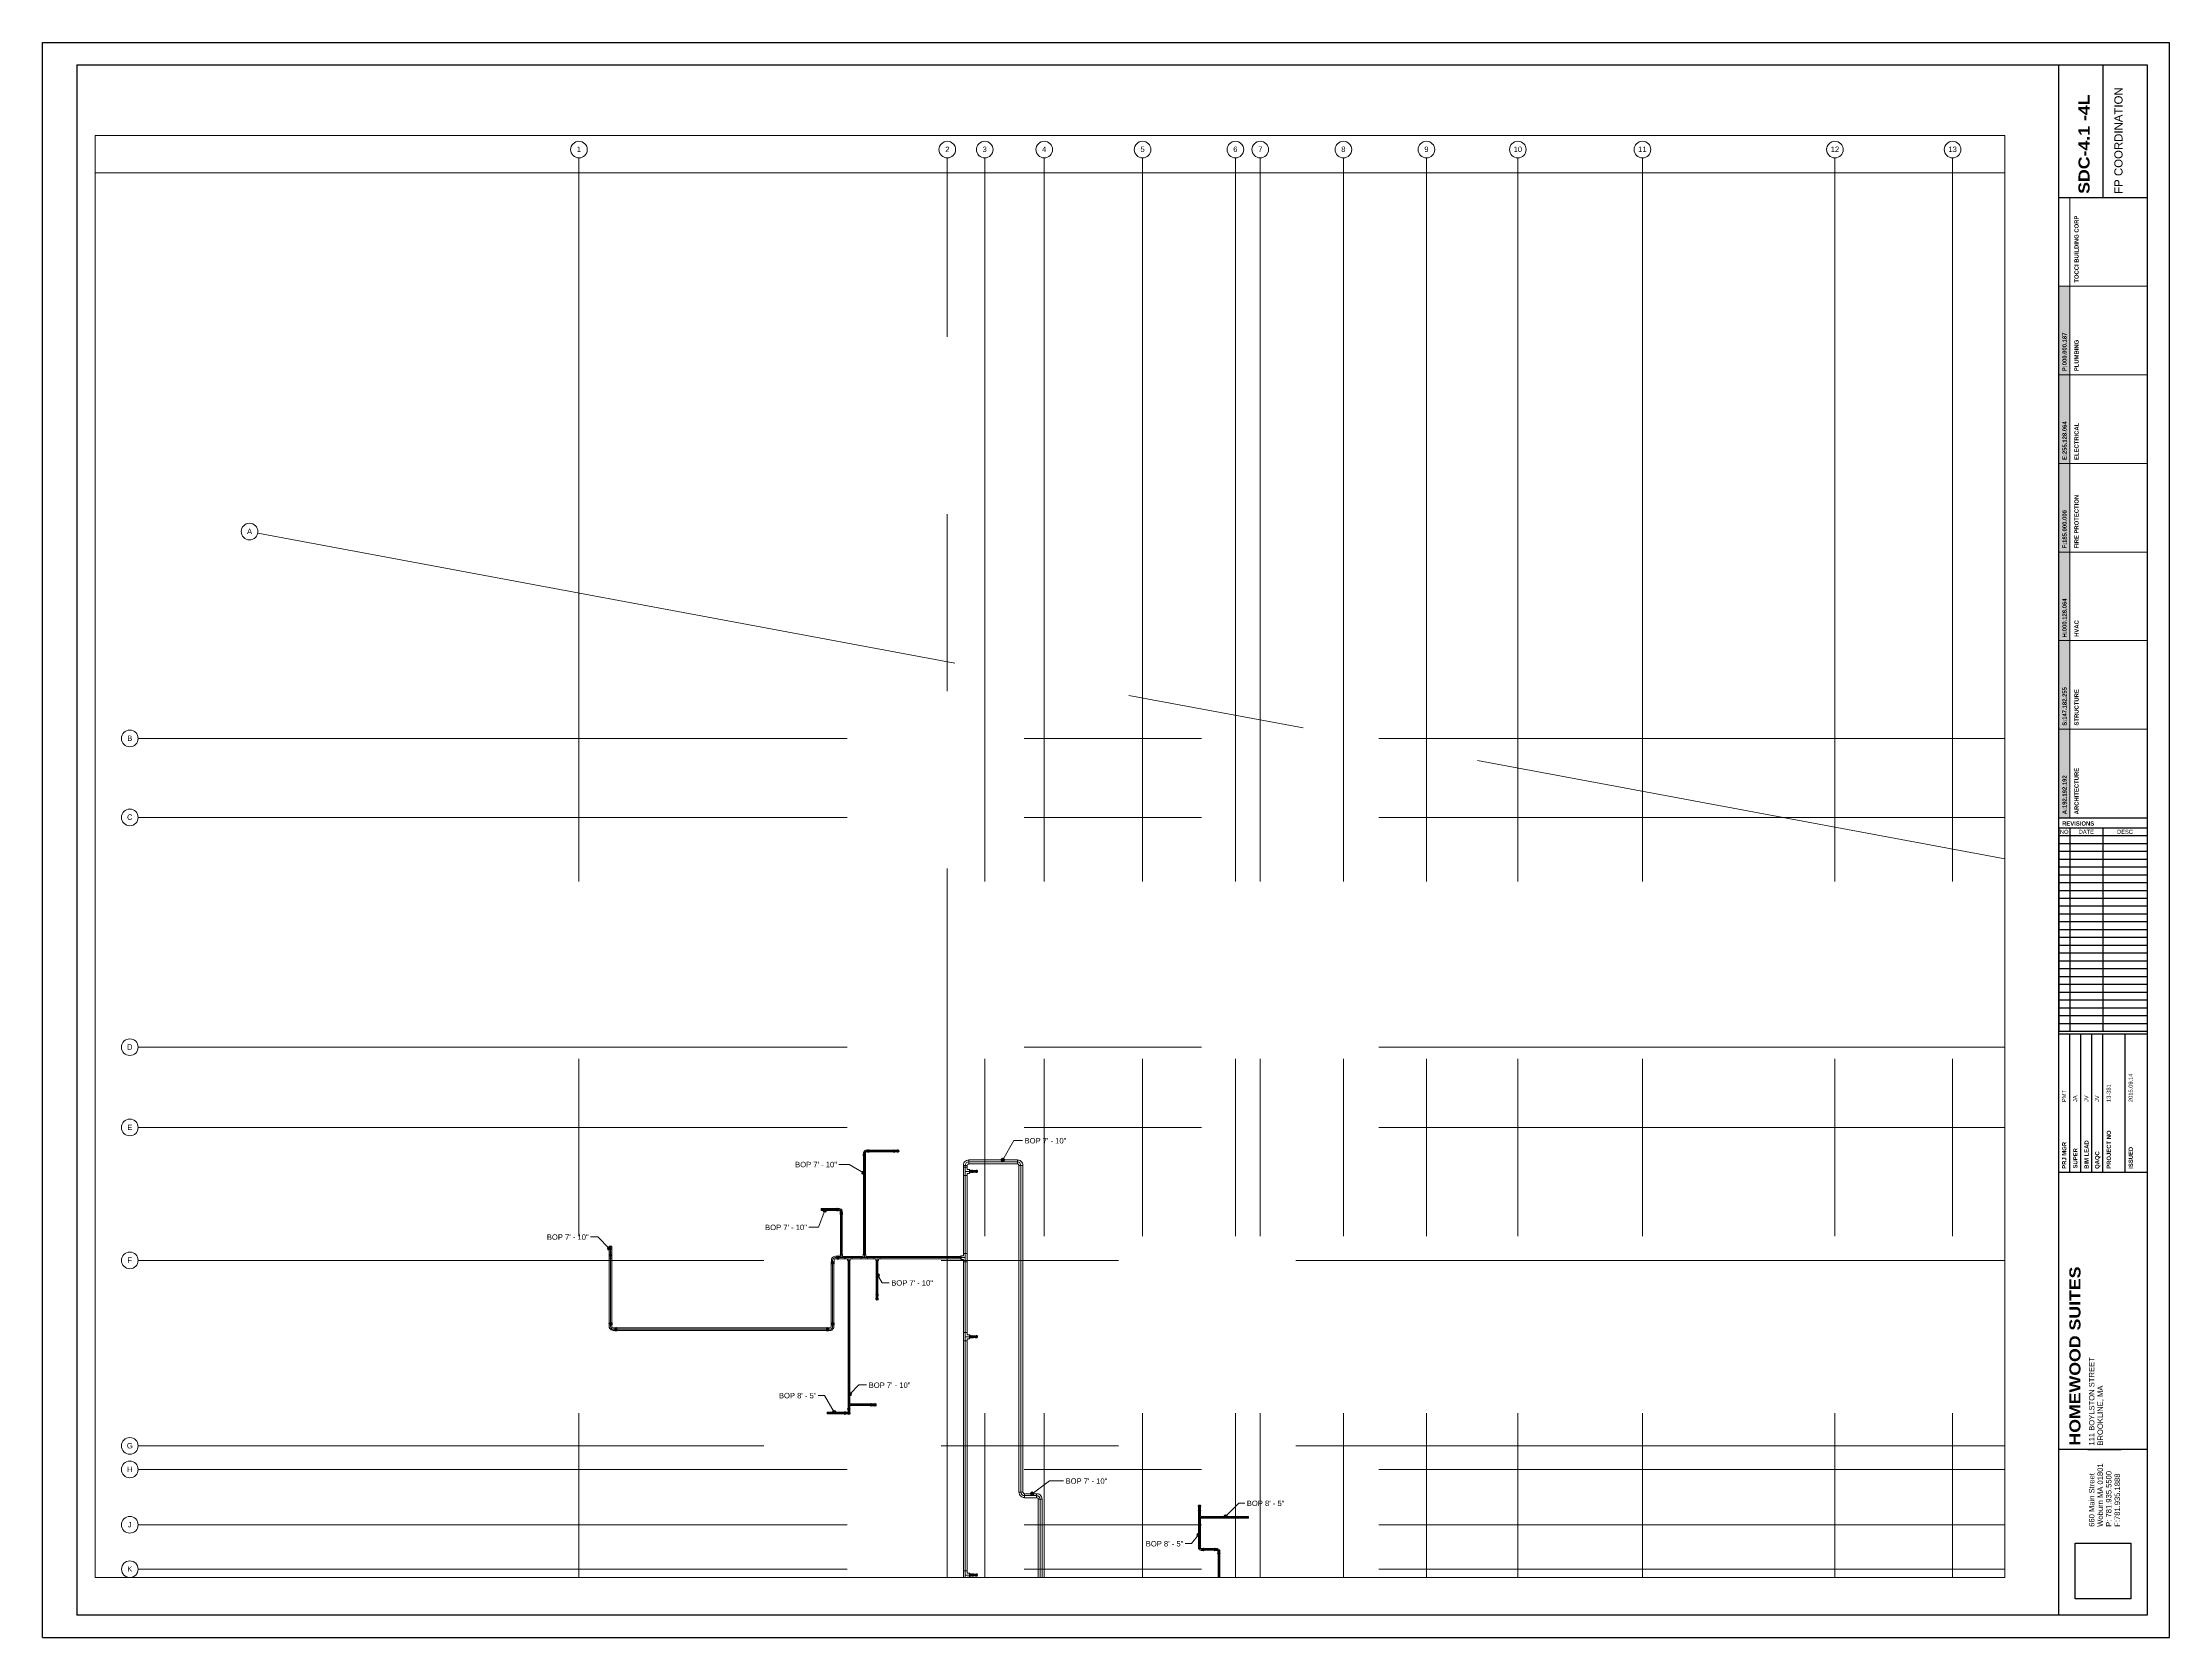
# Paper-space layout 'SDC - 0.0 - LL_A1' of a CAD drawing. Header units: inches. Extents: x -5.5 to 42.5, y -0.2 to 35.8.
# The model-space entities are those that its viewports show. They can reach past a viewport. Long polylines and large blocks are cut down to what shows.
import ezdxf

# ---------------------------------------------------------------- set-up
doc = ezdxf.new("R2010")
doc.units = ezdxf.units.IN
doc.header["$MEASUREMENT"] = 0
doc.linetypes.add('Grid Line', pattern=[0.875, 0.5, -0.125, 0.125, -0.125])
for name, color, linetype, lineweight in [('A-ANNO-NOTE', 250, 'Continuous', 9), ('G-ANNO-DIMS', 251, 'Continuous', 9), ('P-PIPE', 1, 'Continuous', 9), ('P-PIPE-CNTR', 1, 'Continuous', 9), ('S-GRID', 8, 'Continuous', 9), ('S-GRID-IDEN', 8, 'Continuous', 13)]:
    doc.layers.add(name, color=color, linetype=linetype, lineweight=lineweight)
doc.layers.add('VIEWPORT', color=7, linetype='Continuous', plot=False)
doc.layers.add('X - REF - ELEC', color=7, linetype='Continuous', true_color=0xff8040)
doc.styles.add('Arial', font='arial.ttf', dxfattribs={"height": 3.934132})
doc.styles.add('Arial Black', font='', dxfattribs={"height": 0.25})
doc.styles.add('Arial_1', font='arial.ttf', dxfattribs={"height": 5.901198})
doc.styles.add('Arial_2', font='arial.ttf', dxfattribs={"height": 0.092206})
doc.styles.add('Arial_B', font='arialbd.ttf', dxfattribs={"height": 0.095133})
doc.styles.get('Arial Black').set_extended_font_data('Arial Black')
picture_1 = doc.add_image_def('image1.jpg', size_in_pixel=(300, 300))

# ---------------------------------------------------------------- blocks, each defined once
blk = doc.blocks.new('Coordination Legend_36X48_2011 - Coordination Legend_36X48_2011-2112261-')
at = {"layer": 'A-ANNO-NOTE'}
for color, points in [(5, [(0, 10), (0, 12), (0.25, 12), (0.25, 10)]), (3, [(0, 4), (0, 6), (0.25, 6), (0.25, 4)]), (253, [(0, 2), (0.25, 2), (0.25, 0), (0, 0)])]:
    blk.add_hatch(color=color, dxfattribs=at).paths.add_polyline_path(points, flags=0)
at = {"layer": 'A-ANNO-NOTE', "true_color": 0xff8040, "transparency": 33554687}
blk.add_hatch(color=11, dxfattribs=at).paths.add_polyline_path([(0, 10), (0.25, 10), (0.25, 8), (0, 8)], flags=0)
at = {"layer": 'A-ANNO-NOTE', "true_color": 0xb90000}
blk.add_hatch(color=12, dxfattribs=at).paths.add_polyline_path([(0, 8), (0.25, 8), (0.25, 6), (0, 6)], flags=0)
at = {"layer": 'A-ANNO-NOTE', "true_color": 0x93b6ff}
blk.add_hatch(color=151, dxfattribs=at).paths.add_polyline_path([(0, 4), (0.25, 4), (0.25, 2), (0, 2)], flags=0)
at = {"layer": 'A-ANNO-NOTE'}
for p, q in [((0.25, 12), (0.25, 14)), ((0.25, 12), (0, 12)), ((0, 12), (0, 10)), ((0.25, 12), (2, 12)), ((0.25, 10), (0.25, 12)), ((0, 10), (0.25, 10)), ((0, 10), (0, 8)), ((0.25, 10), (0, 10)), ((0.25, 10), (2, 10)), ((0.25, 8), (0.25, 10)), ((0, 8), (0.25, 8)), ((0, 8), (0, 6)), ((0.25, 8), (0, 8)), ((0.25, 8), (2, 8)), ((0.25, 6), (0.25, 8)), ((0, 6), (0.25, 6)), ((0.25, 6), (0, 6)), ((0, 6), (0, 4)), ((0.25, 6), (2, 6)), ((0.25, 4), (0.25, 6)), ((0, 4), (0.25, 4)), ((0, 4), (0, 2)), ((0.25, 4), (0, 4)), ((0.25, 4), (2, 4)), ((0.25, 2), (0.25, 4)), ((0, 2), (0.25, 2)), ((0, 2), (0, 0)), ((0.25, 2), (0, 2)), ((0.25, 2), (2, 2)), ((0.25, 0), (0.25, 2)), ((0, 0), (0.25, 0))]:
    blk.add_line(p, q, dxfattribs=at)
at = {"layer": 'A-ANNO-NOTE', "char_height": 0.09513, "attachment_point": 1, "rotation": 90, "line_spacing_factor": 0.938532, "style": 'Arial_B'}
for s, insert, width in [('P:000.000.187', (0.085, 10.082), 1.008), ('E:255.128.064', (0.085, 8.078), 1.008), ('F:185.000.000', (0.085, 6.081), 1.00012), ('H:000.128.064', (0.085, 4.072), 1.017), ('S:147.182.255', (0.085, 2.079), 1.008), ('A:192.192.192', (0.085, 0.081), 1.01362)]:
    blk.add_mtext(s, dxfattribs=dict(at, insert=insert, width=width))
blk = doc.blocks.new('Victaulic-VicPress316-Elbow 90-45deg Style P568_P571 - Standard-523083-FOURTH LEVEL')
at = {"layer": 'P-PIPE'}
for p, q in [((-3064.2, 1028), (-3064.5, 1028)), ((-3063.2, 1027.9), (-3064.5, 1027.9)), ((-3064.5, 1027.3), (-3064.5, 1027.3)), ((-3064.5, 1027.3), (-3064.5, 1027.3)), ((-3064.5, 1027.3), (-3064.5, 1027.3)), ((-3064.5, 1027.3), (-3064.5, 1027.3)), ((-3064.5, 1026.6), (-3063.2, 1026.6)), ((-3064.5, 1026.5), (-3064.2, 1026.5)), ((-3064.2, 1027.3), (-3064.2, 1027.3)), ((-3064.2, 1027.3), (-3064.2, 1027.3)), ((-3063.4, 1028), (-3063.9, 1028)), ((-3063.9, 1027.3), (-3063.9, 1027.3)), ((-3063.9, 1027.3), (-3063.9, 1027.3)), ((-3063.9, 1026.5), (-3063.4, 1026.5)), ((-3062.4, 1027.9), (-3063.3, 1027.9)), ((-3063.3, 1027.9), (-3063.3, 1027.3)), ((-3063.3, 1027.3), (-3063.3, 1027.9)), ((-3063.3, 1027.3), (-3063.3, 1026.6)), ((-3063.3, 1026.6), (-3063.3, 1027.3)), ((-3062.4, 1027.3), (-3063.3, 1027.3)), ((-3063.3, 1026.6), (-3062.4, 1026.6)), ((-3063.2, 1027.3), (-3063.2, 1027.3)), ((-3063.2, 1027.3), (-3063.2, 1027.3)), ((-3062.4, 1027.3), (-3061, 1027.3)), ((-3061, 1027.3), (-3061, 1027.3))]:
    blk.add_line(p, q, dxfattribs=at)
at = {"layer": 'P-PIPE', "flags": 128}
for points in [[(-3064.2, 1028), (-3064.1, 1028.2), (-3064, 1028.2), (-3063.9, 1028.1), (-3063.9, 1028)], [(-3064.2, 1028), (-3064.2, 1028), (-3064.2, 1027.7), (-3064.2, 1027.3), (-3064.2, 1027.3)], [(-3064.2, 1027.3), (-3064.2, 1027.6), (-3064.2, 1027.9), (-3064.2, 1028), (-3064.2, 1028)], [(-3064.2, 1026.5), (-3064.2, 1026.6), (-3064.2, 1026.9), (-3064.2, 1027.2), (-3064.2, 1027.3)], [(-3064.2, 1027.3), (-3064.2, 1026.9), (-3064.2, 1026.6), (-3064.2, 1026.5), (-3064.2, 1026.5)], [(-3063.9, 1026.5), (-3064, 1026.4), (-3064.1, 1026.4), (-3064.2, 1026.5), (-3064.2, 1026.5)], [(-3063.9, 1028), (-3063.9, 1028), (-3063.9, 1027.7), (-3063.9, 1027.3), (-3063.9, 1027.3)], [(-3063.9, 1027.3), (-3063.9, 1027.6), (-3063.9, 1027.9), (-3063.9, 1028), (-3063.9, 1028)], [(-3063.9, 1026.5), (-3063.9, 1026.6), (-3063.9, 1026.9), (-3063.9, 1027.2), (-3063.9, 1027.3)], [(-3063.9, 1027.3), (-3063.9, 1026.9), (-3063.9, 1026.6), (-3063.9, 1026.5), (-3063.9, 1026.5)], [(-3063.4, 1028), (-3063.2, 1028), (-3063.2, 1027.9)], [(-3063.2, 1026.6), (-3063.4, 1026.5), (-3063.4, 1026.5)], [(-3061, 1027.9), (-3061.1, 1027.9), (-3061.4, 1027.9), (-3061.8, 1027.9), (-3062.2, 1027.9), (-3062.4, 1027.9)], [(-3062.4, 1026.6), (-3061.9, 1026.6), (-3061.5, 1026.6), (-3061.2, 1026.6), (-3061, 1026.6), (-3061, 1026.6)], [(-3060.1, 1027.3), (-3060.2, 1027.7), (-3060.4, 1028), (-3060.8, 1028.2), (-3061.2, 1028.2), (-3061.6, 1028), (-3061.8, 1027.7), (-3061.9, 1027.3)], [(-3061.9, 1027.3), (-3061.8, 1026.9), (-3061.6, 1026.6), (-3061.2, 1026.4), (-3060.8, 1026.4), (-3060.4, 1026.6), (-3060.2, 1026.9), (-3060.1, 1027.3)], [(-3060.2, 1027.3), (-3060.3, 1027.6), (-3060.6, 1027.9), (-3060.9, 1028), (-3061.3, 1028), (-3061.6, 1027.8), (-3061.8, 1027.4), (-3061.8, 1027.3)], [(-3061.8, 1027.3), (-3061.7, 1026.9), (-3061.4, 1026.6), (-3061.1, 1026.5), (-3060.7, 1026.6), (-3060.4, 1026.8), (-3060.2, 1027.1), (-3060.2, 1027.3)]]:
    blk.add_lwpolyline(points, dxfattribs=at)
at = {"layer": 'P-PIPE'}
for radius, start, end in [(0.767, 0, 180), (0.766, 0, 180), (0.766, 0, 180), (0.766, 180, 0), (0.767, 180, 0), (0.767, 180, 0), (0.657, 0, 180), (0.657, 0, 180), (0.657, 90, 180), (0.658, 180, 0), (0.658, 180, 0), (0.657, 180, 270), (0.658, 0, 90), (0.658, 270, 0)]:
    blk.add_arc((-3061, 1027.3), radius, start, end, dxfattribs=at)
blk = doc.blocks.new('Victaulic-VicPress316-Elbow 90-45deg Style P568_P571 - Standard-V1-FOURTH LEVEL')
at = {"layer": 'P-PIPE'}
for p, q in [((-3.2, 0.8), (-3.5, 0.8)), ((-3.5, 0.8), (-3.5, -0.8)), ((-3.5, -0.8), (-3.5, 0.8)), ((-2.2, 0.7), (-3.5, 0.7)), ((-3.5, -0.7), (-3.5, 0.7)), ((-3.5, 0.7), (-3.5, -0.7)), ((-3.2, -0.8), (-3.2, 0.8)), ((-3.2, 0.8), (-3.2, -0.8)), ((-2.4, 0.8), (-2.9, 0.8)), ((-2.9, -0.8), (-2.9, 0.8)), ((-2.9, 0.8), (-2.9, -0.8)), ((-1.4, 0.7), (-2.3, 0.7)), ((-2.3, 0), (-2.3, 0.7)), ((-2.3, 0.7), (-2.3, 0)), ((-2.2, -0.7), (-2.2, 0.7)), ((-2.2, 0.7), (-2.2, -0.7)), ((-0.8, 3.5), (-0.8, 3.2)), ((0.8, 3.5), (-0.8, 3.5)), ((-0.8, 3.5), (0.8, 3.5)), ((-0.8, 3.2), (0.8, 3.2)), ((0.8, 3.2), (-0.8, 3.2)), ((-0.8, 2.9), (-0.8, 2.4)), ((-0.8, 2.9), (0.8, 2.9)), ((0.8, 2.9), (-0.8, 2.9)), ((-0.7, 3.5), (-0.7, 2.2)), ((-0.7, 3.5), (0.7, 3.5)), ((0.7, 3.5), (-0.7, 3.5)), ((-0.7, 2.3), (-0.7, 1.4)), ((0, 2.3), (-0.7, 2.3)), ((-0.7, 2.3), (0, 2.3)), ((-0.7, 2.2), (0.7, 2.2)), ((0.7, 2.2), (-0.7, 2.2)), ((0, 2.3), (0.7, 2.3)), ((0.7, 2.3), (0, 2.3)), ((0, 1.4), (0, 2.3)), ((0.7, 2.2), (0.7, 3.5)), ((0.7, 1.4), (0.7, 2.3)), ((0.8, 3.2), (0.8, 3.5)), ((0.8, 2.4), (0.8, 2.9)), ((-3.5, -0.7), (-2.2, -0.7)), ((-3.5, -0.8), (-3.2, -0.8)), ((-2.9, -0.8), (-2.4, -0.8)), ((-2.3, 0), (-2.3, -0.7)), ((-2.3, -0.7), (-2.3, 0)), ((-1.4, 0), (-2.3, 0)), ((-2.3, -0.7), (-1.4, -0.7))]:
    blk.add_line(p, q, dxfattribs=at)
at = {"layer": 'P-PIPE', "flags": 128}
for points in [[(-3.2, 0.8), (-3.1, 0.9), (-3, 0.9), (-2.9, 0.8), (-2.9, 0.8)], [(-3.2, 0.8), (-3.2, 0.7), (-3.2, 0.4), (-3.2, 0.1), (-3.2, -0.3), (-3.2, -0.6), (-3.2, -0.8), (-3.2, -0.8)], [(-3.2, -0.8), (-3.2, -0.7), (-3.2, -0.4), (-3.2, -0.1), (-3.2, 0.3), (-3.2, 0.6), (-3.2, 0.8), (-3.2, 0.8)], [(-2.9, -0.8), (-2.9, -0.7), (-2.9, -0.4), (-2.9, -0.1), (-2.9, 0.3), (-2.9, 0.6), (-2.9, 0.8), (-2.9, 0.8)], [(-2.9, 0.8), (-2.9, 0.7), (-2.9, 0.4), (-2.9, 0.1), (-2.9, -0.3), (-2.9, -0.6), (-2.9, -0.8), (-2.9, -0.8)], [(-2.4, 0.8), (-2.2, 0.7), (-2.2, 0.7)], [(-0.7, 1.4), (-0.7, 1), (-1, 0.8), (-1.4, 0.7), (-1.4, 0.7)], [(-1.4, -0.7), (-0.8, -0.6), (-0.2, -0.3), (0.2, 0.1), (0.5, 0.7), (0.7, 1.3), (0.7, 1.4)], [(-0.8, 2.9), (-0.9, 3), (-0.9, 3.1), (-0.8, 3.2), (-0.8, 3.2)], [(0.8, 3.2), (0.7, 3.2), (0.4, 3.2), (0.1, 3.2), (-0.3, 3.2), (-0.6, 3.2), (-0.8, 3.2), (-0.8, 3.2)], [(-0.8, 3.2), (-0.7, 3.2), (-0.4, 3.2), (-0.1, 3.2), (0.3, 3.2), (0.6, 3.2), (0.8, 3.2), (0.8, 3.2)], [(-0.8, 2.9), (-0.7, 2.9), (-0.4, 2.9), (-0.1, 2.9), (0.3, 2.9), (0.6, 2.9), (0.8, 2.9), (0.8, 2.9)], [(0.8, 2.9), (0.7, 2.9), (0.4, 2.9), (0.1, 2.9), (-0.3, 2.9), (-0.6, 2.9), (-0.8, 2.9), (-0.8, 2.9)], [(-0.7, 2.2), (-0.8, 2.4), (-0.8, 2.4)], [(0.8, 2.4), (0.7, 2.2), (0.7, 2.2)], [(0.8, 3.2), (0.9, 3.1), (0.9, 3), (0.8, 2.9), (0.8, 2.9)], [(-2.9, -0.8), (-3, -0.9), (-3.1, -0.9), (-3.2, -0.8), (-3.2, -0.8)], [(-2.2, -0.7), (-2.4, -0.8), (-2.4, -0.8)]]:
    blk.add_lwpolyline(points, dxfattribs=at)
at = {"layer": 'P-PIPE'}
blk.add_arc((-1.4, 1.4), 1.39, 270, 0, dxfattribs=at)
blk = doc.blocks.new('Victaulic-VicPress316-Elbow 90-45deg Style P568_P571 - Standard-V2-FOURTH LEVEL')
at = {"layer": 'P-PIPE'}
for p, q in [((-3203.8, 730.1), (-3203.8, 729.6)), ((-3203.8, 729.3), (-3203.8, 729)), ((-3203.7, 731.1), (-3203.7, 730.2)), ((-3203.7, 730.3), (-3203.7, 729)), ((-3203, 730.2), (-3203.7, 730.2)), ((-3203.7, 730.2), (-3203, 730.2)), ((-3203, 732.5), (-3203, 732.5)), ((-3203, 732.5), (-3203, 731.1)), ((-3203, 731.1), (-3203, 730.2)), ((-3203, 730.3), (-3203, 730.3)), ((-3203, 730.3), (-3203, 730.3)), ((-3202.4, 730.2), (-3203, 730.2)), ((-3203, 730.2), (-3202.4, 730.2)), ((-3203, 729.6), (-3203, 729.6)), ((-3203, 729.6), (-3203, 729.6)), ((-3203, 729.3), (-3203, 729.3)), ((-3203, 729.3), (-3203, 729.3)), ((-3203, 729), (-3203, 729)), ((-3203, 729), (-3203, 729)), ((-3203, 729), (-3203, 729)), ((-3203, 729), (-3203, 729)), ((-3202.4, 730.2), (-3202.4, 731.1)), ((-3202.4, 729), (-3202.4, 730.3)), ((-3202.3, 729.6), (-3202.3, 730.1)), ((-3202.3, 729), (-3202.3, 729.3))]:
    blk.add_line(p, q, dxfattribs=at)
at = {"layer": 'P-PIPE', "flags": 128}
for points in [[(-3203, 733.4), (-3203.4, 733.3), (-3203.8, 733.1), (-3203.9, 732.7), (-3203.9, 732.3), (-3203.7, 731.9), (-3203.4, 731.7), (-3203, 731.6)], [(-3203.8, 729.3), (-3203.9, 729.4), (-3203.9, 729.5), (-3203.8, 729.6), (-3203.8, 729.6)], [(-3203, 733.3), (-3203.4, 733.2), (-3203.7, 732.9), (-3203.8, 732.6), (-3203.7, 732.2), (-3203.5, 731.9), (-3203.2, 731.7), (-3203, 731.7)], [(-3203.8, 730.1), (-3203.7, 730.3), (-3203.7, 730.3)], [(-3203.8, 729.6), (-3203.7, 729.6), (-3203.5, 729.6), (-3203.1, 729.6), (-3203, 729.6)], [(-3203, 729.6), (-3203.4, 729.6), (-3203.7, 729.6), (-3203.8, 729.6), (-3203.8, 729.6)], [(-3203.8, 729.3), (-3203.7, 729.3), (-3203.5, 729.3), (-3203.1, 729.3), (-3203, 729.3)], [(-3203, 729.3), (-3203.4, 729.3), (-3203.7, 729.3), (-3203.8, 729.3), (-3203.8, 729.3)], [(-3203.7, 732.5), (-3203.7, 732.4), (-3203.7, 732.1), (-3203.7, 731.7), (-3203.7, 731.2), (-3203.7, 731.1)], [(-3203, 731.6), (-3202.6, 731.7), (-3202.3, 731.9), (-3202.2, 732.3), (-3202.2, 732.7), (-3202.3, 733.1), (-3202.7, 733.3), (-3203, 733.4)], [(-3203, 731.7), (-3202.7, 731.8), (-3202.4, 732.1), (-3202.3, 732.4), (-3202.3, 732.8), (-3202.6, 733.1), (-3202.9, 733.2), (-3203, 733.3)], [(-3202.3, 729.6), (-3202.4, 729.6), (-3202.6, 729.6), (-3203, 729.6), (-3203, 729.6)], [(-3203, 729.6), (-3202.7, 729.6), (-3202.4, 729.6), (-3202.3, 729.6), (-3202.3, 729.6)], [(-3202.3, 729.3), (-3202.4, 729.3), (-3202.6, 729.3), (-3203, 729.3), (-3203, 729.3)], [(-3203, 729.3), (-3202.7, 729.3), (-3202.4, 729.3), (-3202.3, 729.3), (-3202.3, 729.3)], [(-3202.4, 731.1), (-3202.4, 731.6), (-3202.4, 732), (-3202.4, 732.3), (-3202.4, 732.5), (-3202.4, 732.5)], [(-3202.4, 730.3), (-3202.3, 730.1), (-3202.3, 730.1)], [(-3202.3, 729.6), (-3202.2, 729.5), (-3202.1, 729.4), (-3202.3, 729.3), (-3202.3, 729.3)]]:
    blk.add_lwpolyline(points, dxfattribs=at)
at = {"layer": 'P-PIPE'}
for radius, start, end in [(0.767, 90, 270), (0.767, 90, 270), (0.767, 90, 270), (0.658, 90, 270), (0.658, 90, 270), (0.658, 90, 180), (0.658, 180, 270), (0.766, 270, 90), (0.766, 270, 90), (0.766, 270, 90), (0.658, 270, 90), (0.657, 270, 90), (0.658, 0, 90), (0.658, 270, 0)]:
    blk.add_arc((-3203, 732.5), radius, start, end, dxfattribs=at)
blk = doc.blocks.new('Victaulic-VicPress316-Elbow 90-45deg Style P568_P571 - Standard-1125944-FOURTH LEVEL')
at = {"layer": 'P-PIPE'}
for p, q in [((-4.2, 1.1), (-4.5, 1.1)), ((-4.5, 1.1), (-4.5, -1.1)), ((-4.5, -1.1), (-4.5, 1.1)), ((-3.1, 0.9), (-4.5, 0.9)), ((-4.5, -1), (-4.5, 0.9)), ((-4.5, 0.9), (-4.5, -1)), ((-4.2, -1.1), (-4.2, 1.1)), ((-4.2, 1.1), (-4.2, -1.1)), ((-3.3, 1.1), (-3.8, 1.1)), ((-3.8, -1.1), (-3.8, 1.1)), ((-3.8, 1.1), (-3.8, -1.1)), ((-2, 0.9), (-3.2, 0.9)), ((-3.2, 0), (-3.2, 0.9)), ((-3.2, 0.9), (-3.2, 0)), ((-3.1, -1), (-3.1, 0.9)), ((-3.1, 0.9), (-3.1, -1)), ((-1.1, 4.5), (-1.1, 4.2)), ((1.1, 4.5), (-1.1, 4.5)), ((-1.1, 4.5), (1.1, 4.5)), ((-1.1, 4.2), (1.1, 4.2)), ((1.1, 4.2), (-1.1, 4.2)), ((-1.1, 3.8), (-1.1, 3.3)), ((-1.1, 3.8), (1.1, 3.8)), ((1.1, 3.8), (-1.1, 3.8)), ((-1, 4.5), (-1, 3.1)), ((-1, 4.5), (0.9, 4.5)), ((0.9, 4.5), (-1, 4.5)), ((-1, 3.2), (-1, 2)), ((0, 3.2), (-1, 3.2)), ((-1, 3.2), (0, 3.2)), ((-1, 3.1), (0.9, 3.1)), ((0.9, 3.1), (-1, 3.1)), ((0, 3.2), (0.9, 3.2)), ((0.9, 3.2), (0, 3.2)), ((0, 2), (0, 3.2)), ((0.9, 3.1), (0.9, 4.5)), ((0.9, 2), (0.9, 3.2)), ((1.1, 4.2), (1.1, 4.5)), ((1.1, 3.3), (1.1, 3.8)), ((-4.5, -1), (-3.1, -1)), ((-4.5, -1.1), (-4.2, -1.1)), ((-3.8, -1.1), (-3.3, -1.1)), ((-3.2, 0), (-3.2, -1)), ((-3.2, -1), (-3.2, 0)), ((-2, 0), (-3.2, 0)), ((-3.2, -1), (-2, -1))]:
    blk.add_line(p, q, dxfattribs=at)
at = {"layer": 'P-PIPE', "flags": 128}
for points in [[(-4.2, 1.1), (-4.1, 1.2), (-3.9, 1.2), (-3.8, 1.1), (-3.8, 1.1)], [(-4.2, 1.1), (-4.2, 1), (-4.2, 0.7), (-4.2, 0.3), (-4.2, -0.1), (-4.2, -0.5), (-4.2, -0.9), (-4.2, -1), (-4.2, -1.1)], [(-4.2, -1.1), (-4.2, -1), (-4.2, -0.7), (-4.2, -0.3), (-4.2, 0.1), (-4.2, 0.5), (-4.2, 0.9), (-4.2, 1), (-4.2, 1.1)], [(-3.8, -1.1), (-3.8, -1), (-3.8, -0.7), (-3.8, -0.3), (-3.8, 0.1), (-3.8, 0.5), (-3.8, 0.9), (-3.8, 1), (-3.8, 1.1)], [(-3.8, 1.1), (-3.8, 1), (-3.8, 0.7), (-3.8, 0.3), (-3.8, -0.1), (-3.8, -0.5), (-3.8, -0.9), (-3.8, -1), (-3.8, -1.1)], [(-3.3, 1.1), (-3.1, 1), (-3.1, 0.9)], [(-1, 2), (-1, 1.6), (-1.3, 1.2), (-1.7, 1), (-2, 0.9)], [(-2, -1), (-1.3, -0.9), (-0.6, -0.6), (0, -0.1), (0.5, 0.4), (0.8, 1.1), (0.9, 1.8), (0.9, 2)], [(-1.1, 3.8), (-1.2, 3.9), (-1.2, 4.1), (-1.1, 4.2), (-1.1, 4.2)], [(1.1, 4.2), (1, 4.2), (0.7, 4.2), (0.3, 4.2), (-0.1, 4.2), (-0.5, 4.2), (-0.9, 4.2), (-1, 4.2), (-1.1, 4.2)], [(-1.1, 4.2), (-1, 4.2), (-0.7, 4.2), (-0.3, 4.2), (0.1, 4.2), (0.5, 4.2), (0.9, 4.2), (1, 4.2), (1.1, 4.2)], [(-1.1, 3.8), (-1, 3.8), (-0.7, 3.8), (-0.3, 3.8), (0.1, 3.8), (0.5, 3.8), (0.9, 3.8), (1, 3.8), (1.1, 3.8)], [(1.1, 3.8), (1, 3.8), (0.7, 3.8), (0.3, 3.8), (-0.1, 3.8), (-0.5, 3.8), (-0.9, 3.8), (-1, 3.8), (-1.1, 3.8)], [(-1, 3.1), (-1.1, 3.3), (-1.1, 3.3)], [(1.1, 3.3), (1, 3.1), (0.9, 3.1)], [(1.1, 4.2), (1.2, 4.1), (1.2, 3.9), (1.1, 3.8), (1.1, 3.8)], [(-3.8, -1.1), (-3.9, -1.2), (-4.1, -1.2), (-4.2, -1.1), (-4.2, -1.1)], [(-3.1, -1), (-3.3, -1.1), (-3.3, -1.1)]]:
    blk.add_lwpolyline(points, dxfattribs=at)
at = {"layer": 'P-PIPE'}
blk.add_arc((-2, 2), 2.02, 270, 0, dxfattribs=at)
blk = doc.blocks.new('Transition - Generic - Plumbing-CW-1022941-FOURTH LEVEL')
at = {"layer": 'P-PIPE'}
for radius, start, end in [(0.812, 0, 180), (0.812, 180, 0), (0.562, 360, 180), (0.563, 180, 0)]:
    blk.add_arc((-3323.9, 470.3), radius, start, end, dxfattribs=at)
blk = doc.blocks.new('Elbow - Welded - Generic - Standard-1127339-FOURTH LEVEL')
at = {"layer": 'P-PIPE'}
for p, q in [((-2.5, -1.4), (-2.5, 1.4)), ((-2.5, 1.4), (-2.5, -1.4)), ((1.4, 2.5), (-1.4, 2.5)), ((-1.4, 2.5), (1.4, 2.5))]:
    blk.add_line(p, q, dxfattribs=at)
at = {"layer": 'P-PIPE', "flags": 128}
for points in [[(-1.4, 2.5), (-1.5, 2.1), (-1.8, 1.7), (-2.2, 1.5), (-2.5, 1.4)], [(-2.5, -1.4), (-1.7, -1.3), (-0.9, -1.1), (-0.1, -0.6), (0.5, 0), (1, 0.7), (1.3, 1.5), (1.4, 2.3), (1.4, 2.5)]]:
    blk.add_lwpolyline(points, dxfattribs=at)
blk = doc.blocks.new('Grid - 3_16_-139788-FOURTH LEVEL')
at = {"layer": 'S-GRID-IDEN'}
blk.add_circle((0, 0), 0.188, dxfattribs=at)

msp = doc.modelspace()

# ---------------------------------------------------------------- linework, layer by layer
at = {"layer": 'G-ANNO-DIMS'}
for p, q in [((-3041.9, 1035.6), (-3033.9, 1049.5)), ((-3033.9, 1049.5), (-3027.7, 1049.5)), ((-3152.9, 1032.3), (-3160.4, 1032.3)), ((-3142.5, 1026.3), (-3152.9, 1032.3)), ((-3170.5, 999.1), (-3175.1, 987)), ((-3175.1, 987), (-3182.1, 987)), ((-3334.5, 979.9), (-3339.7, 979.9)), ((-3326.1, 971.6), (-3334.5, 979.9)), ((-3132.1, 952.2), (-3129, 946.9)), ((-3129, 946.9), (-3124, 946.9)), ((-3170.7, 865.5), (-3175.2, 865.5)), ((-3163.7, 853.4), (-3170.7, 865.5)), ((-3152.4, 866.3), (-3145.8, 873)), ((-3145.8, 873), (-3140.3, 873)), ((-3020.7, 794.5), (-3008.1, 803.8)), ((-3008.1, 803.8), (-2998.1, 803.8)), ((-2881, 778), (-2871.4, 787.7)), ((-2871.4, 787.7), (-2867.2, 787.7)), ((-2905.7, 758.4), (-2910.2, 758.4)), ((-2900.5, 764.8), (-2905.7, 758.4)), ((-3202.4, 724), (-3191.1, 730.6)), ((-3191.1, 730.6), (-3178.2, 730.6))]:
    msp.add_line(p, q, dxfattribs=at)
at = {"layer": 'G-ANNO-DIMS', "lineweight": 50}
for centre in [(-3041.9, 1035.6), (-3142.5, 1026.3), (-3170.5, 999.1), (-3326.1, 971.6), (-3132.1, 952.2), (-3152.4, 866.3), (-3163.7, 853.4), (-3020.7, 794.5), (-2881, 778), (-2900.5, 764.8)]:
    msp.add_circle(centre, 1, dxfattribs=at)
at = {"layer": 'P-PIPE'}
for p, q in [((-3142.5, 1039.7), (-3142.5, 967.7)), ((-3142.5, 1039.7), (-3141.2, 1039.7)), ((-3141.2, 967.7), (-3141.2, 1039.7)), ((-3120.1, 1042.7), (-3139.5, 1042.7)), ((-3139.5, 1041.3), (-3139.5, 1042.7)), ((-3139.5, 1041.3), (-3120.1, 1041.3)), ((-3120.1, 1041.3), (-3120.1, 1042.7)), ((-3070.4, 1031.6), (-3070.4, 1030.3)), ((-3070.4, 1031.6), (-3067.6, 1031.6)), ((-3070.4, 1030.3), (-3067.6, 1030.3)), ((-3070.4, 1030.3), (-3070.4, 1024.3)), ((-3067.6, 1030.3), (-3070.4, 1030.3)), ((-3070.4, 1030.3), (-3067.6, 1030.3)), ((-3067.6, 1030.3), (-3067.6, 1031.6)), ((-3067.6, 1028.7), (-3067.6, 1030.3)), ((-3031.4, 1035.6), (-3066.5, 1035.6)), ((-3066.5, 1032.7), (-3066.5, 1035.6)), ((-3066.5, 1032.7), (-3031.4, 1032.7)), ((-3031.4, 1032.7), (-3031.4, 1035.6)), ((-3030.3, 1031.6), (-3030.3, 795.6)), ((-3030.3, 1031.6), (-3027.4, 1031.6)), ((-3027.4, 795.6), (-3027.4, 1031.6)), ((-3067.6, 1024.3), (-3070.4, 1024.3)), ((-3070.4, 1024.3), (-3067.6, 1024.3)), ((-3070.4, 1024.3), (-3070.4, 968)), ((-3067.6, 1024.3), (-3070.4, 1024.3)), ((-3066, 1028.7), (-3067.6, 1028.7)), ((-3067.6, 1024.3), (-3067.6, 1025.8)), ((-3067.6, 1025.8), (-3066, 1025.8)), ((-3067.6, 968), (-3067.6, 1024.3)), ((-3066, 1028.7), (-3066, 1025.8)), ((-3066, 1025.8), (-3066, 1028.7)), ((-3065.3, 1027.8), (-3066, 1028.6)), ((-3066, 1026), (-3065.3, 1026.7)), ((-3063.3, 1027.9), (-3065.3, 1027.9)), ((-3065.3, 1026.6), (-3065.3, 1027.9)), ((-3065.3, 1026.6), (-3063.3, 1026.6)), ((-3063.3, 1026.6), (-3063.3, 1027.9)), ((-3160.9, 1000.4), (-3173.2, 1000.4)), ((-3173.2, 1000.4), (-3173.2, 999.1)), ((-3173.2, 999.1), (-3160.9, 999.1)), ((-3160.9, 1000.4), (-3160.9, 999.1)), ((-3159.2, 997.4), (-3159.2, 967.7)), ((-3157.9, 997.4), (-3159.2, 997.4)), ((-3157.9, 967.7), (-3157.9, 997.4)), ((-3326.1, 973.3), (-3326.1, 969)), ((-3324.2, 973.3), (-3326.1, 973.3)), ((-3324.2, 969), (-3326.1, 969)), ((-3326.1, 969), (-3326.1, 964.5)), ((-3324.2, 969), (-3324.2, 973.3)), ((-3324.2, 964.5), (-3324.2, 969)), ((-3067.6, 968), (-3070.4, 968)), ((-3070.4, 968), (-3070.4, 966.4)), ((-3070.4, 968), (-3067.6, 968)), ((-3067.6, 968), (-3070.4, 968)), ((-3067.6, 962), (-3067.6, 968)), ((-3326.1, 964.5), (-3326.1, 916.5)), ((-3324.2, 964.5), (-3326.1, 964.5)), ((-3324.2, 916.5), (-3324.2, 964.5)), ((-3165.8, 961.8), (-3165.8, 916.5)), ((-3165.8, 961.8), (-3163.9, 961.8)), ((-3163.9, 916.5), (-3163.9, 961.8)), ((-3160.8, 965.9), (-3161.6, 965.9)), ((-3161.6, 965.9), (-3161.6, 964)), ((-3161.6, 964), (-3160.8, 964)), ((-3159.5, 965.9), (-3160.8, 965.9)), ((-3160.8, 965.9), (-3160.8, 964)), ((-3160.8, 964), (-3160.8, 965.9)), ((-3160.8, 965.9), (-3160.8, 964)), ((-3160.8, 964), (-3156.3, 964)), ((-3159.5, 967.2), (-3159.5, 965.9)), ((-3159.5, 967.2), (-3157.6, 967.2)), ((-3157.6, 967.2), (-3159.5, 967.2)), ((-3159.1, 967.7), (-3159.4, 967.2)), ((-3157.9, 967.7), (-3159.2, 967.7)), ((-3157.8, 967.2), (-3158, 967.7)), ((-3157.6, 965.9), (-3157.6, 967.2)), ((-3156.3, 965.9), (-3157.6, 965.9)), ((-3156.3, 965.9), (-3156.3, 964)), ((-3156.3, 964), (-3156.3, 965.9)), ((-3155.3, 965.9), (-3156.3, 965.9)), ((-3156.3, 965.9), (-3156.3, 964)), ((-3156.3, 964), (-3155.3, 964)), ((-3150.8, 965.9), (-3155.3, 965.9)), ((-3155.3, 964), (-3155.3, 965.9)), ((-3155.3, 965.9), (-3155.3, 964)), ((-3155.3, 965.9), (-3155.3, 964)), ((-3155.3, 964), (-3154, 964)), ((-3154, 964), (-3154, 962.8)), ((-3154, 962.8), (-3152.1, 962.8)), ((-3152.1, 962.8), (-3154, 962.8)), ((-3153.9, 962.8), (-3153.6, 962.3)), ((-3153.7, 962.3), (-3153.7, 860.2)), ((-3153.7, 962.3), (-3152.4, 962.3)), ((-3152.5, 962.3), (-3152.3, 962.8)), ((-3152.4, 860.2), (-3152.4, 962.3)), ((-3152.1, 964), (-3150.8, 964)), ((-3152.1, 962.8), (-3152.1, 964)), ((-3150.8, 964), (-3150.8, 965.9)), ((-3150.8, 965.9), (-3150.8, 964)), ((-3144.1, 965.9), (-3150.8, 965.9)), ((-3150.8, 965.9), (-3150.8, 964)), ((-3150.8, 964), (-3144.1, 964)), ((-3142.8, 965.9), (-3144.1, 965.9)), ((-3144.1, 965.9), (-3144.1, 964)), ((-3144.1, 964), (-3144.1, 965.9)), ((-3144.1, 965.9), (-3144.1, 964)), ((-3144.1, 964), (-3139.6, 964)), ((-3142.8, 967.2), (-3142.8, 965.9)), ((-3142.8, 967.2), (-3140.9, 967.2)), ((-3140.9, 967.2), (-3142.8, 967.2)), ((-3142.4, 967.7), (-3142.7, 967.2)), ((-3142.5, 967.7), (-3141.2, 967.7)), ((-3141.1, 967.2), (-3141.3, 967.7)), ((-3140.9, 965.9), (-3140.9, 967.2)), ((-3139.6, 965.9), (-3140.9, 965.9)), ((-3139.6, 965.9), (-3139.6, 964)), ((-3139.6, 964), (-3139.6, 965.9)), ((-3135, 965.9), (-3139.6, 965.9)), ((-3139.6, 965.9), (-3139.6, 964)), ((-3139.6, 964), (-3135, 964)), ((-3130.5, 965.9), (-3135, 965.9)), ((-3135, 964), (-3135, 965.9)), ((-3135, 965.9), (-3135, 964)), ((-3135, 965.9), (-3135, 964)), ((-3135, 964), (-3133.7, 964)), ((-3133.7, 964), (-3133.7, 962.8)), ((-3133.7, 962.8), (-3131.8, 962.8)), ((-3131.8, 962.8), (-3133.7, 962.8)), ((-3133.5, 962.8), (-3133.3, 962.3)), ((-3133.4, 962.3), (-3133.4, 937.5)), ((-3133.4, 962.3), (-3132.1, 962.3)), ((-3132.2, 962.3), (-3131.9, 962.8)), ((-3132.1, 937.5), (-3132.1, 962.3)), ((-3131.8, 964), (-3130.5, 964)), ((-3131.8, 962.8), (-3131.8, 964)), ((-3130.5, 964), (-3130.5, 965.9)), ((-3130.5, 965.9), (-3130.5, 964)), ((-3072.6, 965.9), (-3130.5, 965.9)), ((-3130.5, 965.9), (-3130.5, 964)), ((-3130.5, 964), (-3072.6, 964)), ((-3072, 966.3), (-3072.6, 965.8)), ((-3072.6, 965.9), (-3072.6, 964)), ((-3072.6, 964.2), (-3072, 963.7)), ((-3070.4, 966.4), (-3072, 966.4)), ((-3072, 966.4), (-3072, 963.6)), ((-3072, 963.6), (-3072, 966.4)), ((-3072, 963.6), (-3070.4, 963.6)), ((-3070.4, 963.6), (-3070.4, 962)), ((-3070.4, 962), (-3067.6, 962)), ((-3067.6, 962), (-3070.4, 962)), ((-3070.4, 962), (-3070.4, 910.9)), ((-3067.6, 962), (-3070.4, 962)), ((-3067.6, 910.9), (-3067.6, 962)), ((-3133.4, 937.5), (-3132.1, 937.5)), ((-3324.2, 916.5), (-3326.1, 916.5)), ((-3168, 914.3), (-3322, 914.3)), ((-3322, 912.4), (-3322, 914.3)), ((-3322, 912.4), (-3168, 912.4)), ((-3168, 912.4), (-3168, 914.3)), ((-3165.8, 916.5), (-3163.9, 916.5)), ((-3067.6, 910.9), (-3070.4, 910.9)), ((-3070.4, 910.9), (-3070.4, 904.9)), ((-3067.6, 910.9), (-3070.4, 910.9)), ((-3070.4, 910.9), (-3067.6, 910.9)), ((-3067.6, 909.3), (-3067.6, 910.9)), ((-3066, 909.3), (-3067.6, 909.3)), ((-3067.6, 904.9), (-3067.6, 906.4)), ((-3067.6, 906.4), (-3066, 906.4)), ((-3066, 909.3), (-3066, 906.4)), ((-3066, 906.4), (-3066, 909.3)), ((-3065.3, 908.4), (-3066, 909.2)), ((-3066, 906.6), (-3065.3, 907.3)), ((-3063.3, 908.5), (-3065.3, 908.5)), ((-3065.3, 908.5), (-3065.3, 907.2)), ((-3065.3, 907.2), (-3063.3, 907.2)), ((-3063.3, 908.5), (-3063.3, 907.2)), ((-3067.6, 904.9), (-3070.4, 904.9)), ((-3070.4, 904.9), (-3067.6, 904.9)), ((-3070.4, 904.9), (-3070.4, 738.7)), ((-3067.6, 904.9), (-3070.4, 904.9)), ((-3067.6, 738.7), (-3067.6, 904.9)), ((-3153.7, 860.2), (-3153.7, 857.2)), ((-3152.4, 860.2), (-3153.7, 860.2)), ((-3153.7, 860.2), (-3152.4, 860.2)), ((-3153.7, 860.2), (-3152.4, 860.2)), ((-3152.4, 859.4), (-3152.4, 860.2)), ((-3155.4, 853.4), (-3168.7, 853.4)), ((-3168.7, 853.4), (-3168.7, 852.1)), ((-3168.7, 852.1), (-3155.4, 852.1)), ((-3155.4, 853.4), (-3155.4, 852.1)), ((-3153.7, 857.2), (-3153.7, 855)), ((-3153.7, 857.2), (-3152.4, 857.2)), ((-3152.4, 857.2), (-3153.7, 857.2)), ((-3153.7, 857.2), (-3152.4, 857.2)), ((-3153.7, 855), (-3152.4, 855)), ((-3151.6, 859.4), (-3152.4, 859.4)), ((-3152.4, 857.2), (-3152.4, 858.1)), ((-3152.4, 858.1), (-3151.6, 858.1)), ((-3152.4, 855), (-3152.4, 857.2)), ((-3136.6, 859.4), (-3151.6, 859.4)), ((-3151.6, 858.1), (-3151.6, 859.4)), ((-3151.6, 858.1), (-3151.6, 859.4)), ((-3151.6, 859.4), (-3151.6, 858.1)), ((-3151.6, 858.1), (-3136.6, 858.1)), ((-3136.6, 858.1), (-3136.6, 859.4)), ((-3030.3, 795.6), (-3027.4, 795.6)), ((-3017.5, 794.5), (-3026.3, 794.5)), ((-3026.3, 794.5), (-3026.3, 791.6)), ((-3026.3, 791.6), (-3017.5, 791.6)), ((-3017.5, 794.5), (-3017.5, 791.6)), ((-3016.4, 790.5), (-3016.4, 675.4)), ((-3016.4, 790.5), (-3013.6, 790.5)), ((-3013.6, 675.4), (-3013.6, 790.5)), ((-2900.5, 783.1), (-2900.5, 778.9)), ((-2899.2, 783.1), (-2900.5, 783.1)), ((-2899.2, 778.9), (-2900.5, 778.9)), ((-2900.5, 778.9), (-2900.5, 775.9)), ((-2899.2, 778.9), (-2900.5, 778.9)), ((-2900.5, 778.9), (-2899.2, 778.9)), ((-2899.2, 775.9), (-2900.5, 775.9)), ((-2900.5, 775.9), (-2899.2, 775.9)), ((-2900.5, 775.9), (-2900.5, 756.5)), ((-2899.2, 775.9), (-2900.5, 775.9)), ((-2899.2, 778.9), (-2899.2, 783.1)), ((-2899.2, 778), (-2899.2, 778.9)), ((-2898.4, 778), (-2899.2, 778)), ((-2899.2, 775.9), (-2899.2, 776.7)), ((-2899.2, 776.7), (-2898.4, 776.7)), ((-2899.2, 756.5), (-2899.2, 775.9)), ((-2864.4, 778), (-2898.4, 778)), ((-2898.4, 776.7), (-2898.4, 778)), ((-2898.4, 778), (-2898.4, 776.7)), ((-2898.4, 776.7), (-2898.4, 778)), ((-2898.4, 776.7), (-2864.4, 776.7)), ((-2864.4, 776.7), (-2864.4, 778)), ((-2899.2, 756.5), (-2900.5, 756.5)), ((-2888.2, 754.9), (-2897.5, 754.9)), ((-2897.5, 754.9), (-2897.5, 753.6)), ((-2897.5, 753.6), (-2888.2, 753.6)), ((-2888.2, 754.9), (-2888.2, 753.6)), ((-3067.6, 738.7), (-3070.4, 738.7)), ((-3070.4, 738.7), (-3070.4, 732.8)), ((-3067.6, 738.7), (-3070.4, 738.7)), ((-3070.4, 738.7), (-3067.6, 738.7)), ((-3067.6, 737.2), (-3067.6, 738.7)), ((-2886.5, 751.9), (-2886.5, 692.8)), ((-2886.5, 751.9), (-2885.2, 751.9)), ((-2885.2, 692.8), (-2885.2, 751.9)), ((-3203.7, 730.2), (-3203.7, 711.5)), ((-3203.7, 730.2), (-3202.4, 730.2)), ((-3202.4, 711.5), (-3202.4, 730.2)), ((-3067.6, 732.8), (-3070.4, 732.8)), ((-3070.4, 732.8), (-3067.6, 732.8)), ((-3070.4, 732.8), (-3070.4, 632)), ((-3067.6, 732.8), (-3070.4, 732.8)), ((-3066, 737.2), (-3067.6, 737.2)), ((-3067.6, 732.8), (-3067.6, 734.3)), ((-3067.6, 734.3), (-3066, 734.3)), ((-3067.6, 632), (-3067.6, 732.8)), ((-3066, 737.2), (-3066, 734.3)), ((-3066, 734.3), (-3066, 737.2)), ((-3065.3, 736.3), (-3066, 737.1)), ((-3066, 734.4), (-3065.3, 735.2)), ((-3063.3, 736.4), (-3065.3, 736.4)), ((-3065.3, 736.4), (-3065.3, 735.1)), ((-3065.3, 735.1), (-3063.3, 735.1)), ((-3063.3, 736.4), (-3063.3, 735.1))]:
    msp.add_line(p, q, dxfattribs=at)
for centre, radius, start, end in [((-3117.7, 1042), 0.658, 0, 180), ((-3117.7, 1042), 0.658, 180, 0), ((-3117.7, 1041.7), 0.329, 90, 270), ((-3117.7, 1042.3), 0.329, 270, 90), ((-3061, 1027.3), 0.658, 0, 180), ((-3061, 1027.3), 0.657, 180, 0), ((-3061, 1026.9), 0.329, 90, 270), ((-3061, 1027.6), 0.329, 270, 90), ((-3325.2, 966.7), 0.951, 90, 270), ((-3325.2, 966.7), 0.658, 0, 180), ((-3325.2, 966.7), 0.658, 180, 0), ((-3325.2, 966.4), 0.329, 90, 270), ((-3325.2, 966.7), 0.951, 270, 90), ((-3325.2, 967), 0.329, 270, 90), ((-3132.7, 935.2), 0.658, 0, 180), ((-3132.7, 935.2), 0.658, 180, 0), ((-3132.7, 934.9), 0.329, 90, 270), ((-3132.7, 935.5), 0.329, 270, 90), ((-3061, 907.9), 0.657, 0, 180), ((-3061, 907.9), 0.657, 180, 0), ((-3061, 907.5), 0.329, 90, 270), ((-3061, 908.2), 0.329, 270, 90), ((-3153.1, 852.7), 0.658, 0, 180), ((-3153.1, 852.7), 0.658, 180, 0), ((-3153.1, 852.4), 0.329, 90, 270), ((-3153.1, 853), 0.329, 270, 90), ((-3134.2, 858.7), 0.658, 0, 180), ((-3134.2, 858.7), 0.658, 180, 0), ((-3134.2, 858.4), 0.329, 90, 270), ((-3134.2, 859), 0.329, 270, 90), ((-2899.9, 785.4), 0.657, 0, 180), ((-2899.9, 785.4), 0.657, 180, 0), ((-2899.9, 785.1), 0.329, 90, 270), ((-2899.9, 785.7), 0.329, 270, 90), ((-3203, 732.5), 0.658, 0, 180), ((-3203, 732.5), 0.658, 180, 0), ((-3203, 732.2), 0.329, 90, 270), ((-3203, 732.8), 0.329, 270, 90), ((-3061, 735.7), 0.657, 0, 180), ((-3061, 735.7), 0.657, 180, 0), ((-3061, 735.4), 0.329, 90, 270), ((-3061, 736.1), 0.329, 270, 90)]:
    msp.add_arc(centre, radius, start, end, dxfattribs=at)
at = {"layer": 'P-PIPE-CNTR'}
for p, q in [((-3141.9, 1040.6), (-3141.9, 1039.7)), ((-3141.9, 1040.6), (-3141.9, 1038.5)), ((-3141.9, 1039.7), (-3141.9, 967.7)), ((-3141.9, 1039.7), (-3141.9, 967.7)), ((-3139.5, 1042), (-3140.5, 1042)), ((-3139.5, 1042), (-3120.1, 1042)), ((-3139.5, 1042), (-3120.1, 1042)), ((-3120.1, 1042), (-3119.1, 1042)), ((-3119.1, 1042), (-3117.7, 1042)), ((-3118.7, 1042), (-3116.7, 1042)), ((-3117.7, 1041), (-3117.7, 1043)), ((-3069, 1031.6), (-3069, 1030.3)), ((-3069, 1031.6), (-3069, 1030.3)), ((-3069, 1030.3), (-3069, 1024.3)), ((-3066.5, 1034.1), (-3031.4, 1034.1)), ((-3066.5, 1034.1), (-3031.4, 1034.1)), ((-3028.8, 1031.6), (-3028.8, 795.6)), ((-3028.8, 1031.6), (-3028.8, 795.6)), ((-3066, 1027.3), (-3069, 1027.3)), ((-3069, 968), (-3069, 1024.3)), ((-3069, 968), (-3069, 1024.3)), ((-3066, 1027.3), (-3065.3, 1027.3)), ((-3065.3, 1027.3), (-3063.3, 1027.3)), ((-3065.3, 1027.3), (-3063.3, 1027.3)), ((-3063.3, 1027.3), (-3062.4, 1027.3)), ((-3062.4, 1027.3), (-3061, 1027.3)), ((-3062, 1027.3), (-3060, 1027.3)), ((-3061, 1026.3), (-3061, 1028.3)), ((-3160.9, 999.7), (-3173.2, 999.7)), ((-3160.9, 999.7), (-3173.2, 999.7)), ((-3160, 999.7), (-3162.1, 999.7)), ((-3160, 999.7), (-3160.9, 999.7)), ((-3158.6, 997.4), (-3158.6, 998.3)), ((-3158.6, 967.7), (-3158.6, 997.4)), ((-3158.6, 967.7), (-3158.6, 997.4)), ((-3325.2, 969), (-3325.2, 973.3)), ((-3325.2, 969), (-3325.2, 973.3)), ((-3325.2, 969), (-3325.2, 964.5)), ((-3325.2, 965.7), (-3325.2, 967.7)), ((-3069, 968), (-3069, 962)), ((-3326.2, 966.7), (-3324.2, 966.7)), ((-3325.2, 916.5), (-3325.2, 964.5)), ((-3325.2, 916.5), (-3325.2, 964.5)), ((-3164.8, 963), (-3164.8, 961.8)), ((-3164.8, 963), (-3164.8, 960.4)), ((-3164.8, 961.8), (-3164.8, 916.5)), ((-3164.8, 961.8), (-3164.8, 916.5)), ((-3161.6, 965), (-3162.8, 965)), ((-3160.8, 965), (-3161.6, 965)), ((-3160.8, 965), (-3161.6, 965)), ((-3160.8, 965), (-3156.3, 965)), ((-3158.6, 967.2), (-3158.6, 967.7)), ((-3158.6, 967.2), (-3158.6, 965)), ((-3155.3, 965), (-3156.3, 965)), ((-3155.3, 965), (-3156.3, 965)), ((-3155.3, 965), (-3150.8, 965)), ((-3153.1, 962.8), (-3153.1, 965)), ((-3153.1, 962.8), (-3153.1, 962.3)), ((-3153.1, 962.3), (-3153.1, 860.2)), ((-3153.1, 962.3), (-3153.1, 860.2)), ((-3144.1, 965), (-3150.8, 965)), ((-3144.1, 965), (-3150.8, 965)), ((-3144.1, 965), (-3139.6, 965)), ((-3141.9, 967.2), (-3141.9, 967.7)), ((-3141.9, 967.2), (-3141.9, 965)), ((-3135, 965), (-3139.6, 965)), ((-3135, 965), (-3139.6, 965)), ((-3135, 965), (-3130.5, 965)), ((-3132.7, 962.8), (-3132.7, 965)), ((-3132.7, 962.8), (-3132.7, 962.3)), ((-3132.7, 962.3), (-3132.7, 937.5)), ((-3132.7, 962.3), (-3132.7, 937.5)), ((-3072.6, 965), (-3130.5, 965)), ((-3072.6, 965), (-3130.5, 965)), ((-3072, 965), (-3072.6, 965)), ((-3072, 965), (-3069, 965)), ((-3069, 910.9), (-3069, 962)), ((-3069, 910.9), (-3069, 962)), ((-3132.7, 936.6), (-3132.7, 938.7)), ((-3132.7, 936.6), (-3132.7, 937.5)), ((-3133.7, 935.2), (-3131.7, 935.2)), ((-3132.7, 935.2), (-3132.7, 936.6)), ((-3132.7, 934.2), (-3132.7, 936.2)), ((-3325.2, 916.5), (-3325.2, 915.3)), ((-3323.2, 913.3), (-3322, 913.3)), ((-3323.2, 913.3), (-3320.6, 913.3)), ((-3322, 913.3), (-3168, 913.3)), ((-3322, 913.3), (-3168, 913.3)), ((-3168, 913.3), (-3166.8, 913.3)), ((-3164.8, 915.3), (-3164.8, 917.9)), ((-3164.8, 915.3), (-3164.8, 916.5)), ((-3069, 910.9), (-3069, 904.9)), ((-3066, 907.9), (-3069, 907.9)), ((-3066, 907.9), (-3065.3, 907.9)), ((-3063.3, 907.9), (-3065.3, 907.9)), ((-3063.3, 907.9), (-3065.3, 907.9)), ((-3062.4, 907.9), (-3064.5, 907.9)), ((-3062.4, 907.9), (-3063.3, 907.9)), ((-3061, 907.9), (-3062.4, 907.9)), ((-3062, 907.9), (-3060, 907.9)), ((-3061, 906.9), (-3061, 908.9)), ((-3069, 738.7), (-3069, 904.9)), ((-3069, 738.7), (-3069, 904.9)), ((-3153.1, 857.2), (-3153.1, 860.2)), ((-3155.4, 852.7), (-3168.7, 852.7)), ((-3155.4, 852.7), (-3168.7, 852.7)), ((-3154.5, 852.7), (-3156.6, 852.7)), ((-3154.5, 852.7), (-3155.4, 852.7)), ((-3153.1, 852.7), (-3154.5, 852.7)), ((-3154.1, 852.7), (-3152.1, 852.7)), ((-3151.6, 858.7), (-3153.1, 858.7)), ((-3153.1, 857.2), (-3153.1, 855)), ((-3153.1, 857.2), (-3153.1, 855)), ((-3153.1, 855), (-3153.1, 854.1)), ((-3153.1, 854.1), (-3153.1, 852.7)), ((-3153.1, 851.7), (-3153.1, 853.7)), ((-3151.6, 858.7), (-3136.6, 858.7)), ((-3151.6, 858.7), (-3136.6, 858.7)), ((-3136.6, 858.7), (-3135.6, 858.7)), ((-3135.6, 858.7), (-3134.2, 858.7)), ((-3135.2, 858.7), (-3133.2, 858.7)), ((-3134.2, 857.7), (-3134.2, 859.7)), ((-3017.5, 793.1), (-3026.3, 793.1)), ((-3017.5, 793.1), (-3026.3, 793.1)), ((-3015, 790.5), (-3015, 675.4)), ((-3015, 790.5), (-3015, 675.4)), ((-2900.9, 785.4), (-2898.9, 785.4)), ((-2899.9, 784.4), (-2899.9, 786.4)), ((-2899.9, 784), (-2899.9, 785.4)), ((-2899.9, 783.1), (-2899.9, 784)), ((-2899.9, 778.9), (-2899.9, 783.1)), ((-2899.9, 778.9), (-2899.9, 783.1)), ((-2899.9, 778.9), (-2899.9, 775.9)), ((-2898.4, 777.4), (-2899.9, 777.4)), ((-2899.9, 756.5), (-2899.9, 775.9)), ((-2899.9, 756.5), (-2899.9, 775.9)), ((-2898.4, 777.4), (-2864.4, 777.4)), ((-2898.4, 777.4), (-2864.4, 777.4)), ((-2899.9, 756.5), (-2899.9, 755.6)), ((-2898.5, 754.2), (-2897.5, 754.2)), ((-2898.5, 754.2), (-2896.4, 754.2)), ((-2888.2, 754.2), (-2897.5, 754.2)), ((-2888.2, 754.2), (-2897.5, 754.2)), ((-2887.3, 754.2), (-2889.4, 754.2)), ((-2887.3, 754.2), (-2888.2, 754.2)), ((-2885.9, 751.9), (-2885.9, 752.8)), ((-3069, 738.7), (-3069, 732.8)), ((-2885.9, 751.9), (-2885.9, 692.8)), ((-2885.9, 751.9), (-2885.9, 692.8)), ((-3204, 732.5), (-3202, 732.5)), ((-3203, 731.5), (-3203, 733.5)), ((-3203, 732.5), (-3203, 731.1)), ((-3203, 731.1), (-3203, 730.2)), ((-3203, 731.1), (-3203, 729)), ((-3203, 730.2), (-3203, 711.5)), ((-3203, 730.2), (-3203, 711.5)), ((-3066, 735.7), (-3069, 735.7)), ((-3069, 632), (-3069, 732.8)), ((-3069, 632), (-3069, 732.8)), ((-3066, 735.7), (-3065.3, 735.7)), ((-3063.3, 735.7), (-3065.3, 735.7)), ((-3063.3, 735.7), (-3065.3, 735.7)), ((-3062.4, 735.7), (-3064.5, 735.7)), ((-3062.4, 735.7), (-3063.3, 735.7)), ((-3061, 735.7), (-3062.4, 735.7)), ((-3062, 735.7), (-3060, 735.7)), ((-3061, 734.7), (-3061, 736.7))]:
    msp.add_line(p, q, dxfattribs=at)
for centre, radius, start, end in [((-3140.5, 1040.6), 1.39, 90, 180), ((-3066.5, 1031.6), 2.52, 90, 180), ((-3031.4, 1031.6), 2.52, 0, 90), ((-3160, 998.3), 1.39, 0, 90), ((-3162.8, 963), 2.02, 90, 180), ((-3323.2, 915.3), 2.02, 180, 270), ((-3166.8, 915.3), 2.02, 270, 0), ((-3026.3, 795.6), 2.52, 180, 270), ((-3017.5, 790.5), 2.52, 0, 90), ((-2898.5, 755.6), 1.39, 180, 270), ((-2887.3, 752.8), 1.39, 0, 90)]:
    msp.add_arc(centre, radius, start, end, dxfattribs=at)

# ---------------------------------------------------------------- block references
at = {"layer": 'P-PIPE'}
for name, p, rotation in [('Victaulic-VicPress316-Elbow 90-45deg Style P568_P571 - Standard-V1-FOURTH LEVEL', (-3141.9, 1042), 180), ('Elbow - Welded - Generic - Standard-1127339-FOURTH LEVEL', (-3069, 1034.1), 180), ('Elbow - Welded - Generic - Standard-1127339-FOURTH LEVEL', (-3028.8, 1034.1), 90), ('Victaulic-VicPress316-Elbow 90-45deg Style P568_P571 - Standard-V1-FOURTH LEVEL', (-3158.6, 999.7), 90), ('Victaulic-VicPress316-Elbow 90-45deg Style P568_P571 - Standard-1125944-FOURTH LEVEL', (-3164.8, 965), 180), ('Victaulic-VicPress316-Elbow 90-45deg Style P568_P571 - Standard-V2-FOURTH LEVEL', (-6335.8, 1667.7), 180), ('Victaulic-VicPress316-Elbow 90-45deg Style P568_P571 - Standard-1125944-FOURTH LEVEL', (-3325.2, 913.3), 270), ('Victaulic-VicPress316-Elbow 90-45deg Style P568_P571 - Standard-V2-FOURTH LEVEL', (-3793.5, -2295.2), 270), ('Victaulic-VicPress316-Elbow 90-45deg Style P568_P571 - Standard-V2-FOURTH LEVEL', (-3885.6, -2350.3), 270), ('Elbow - Welded - Generic - Standard-1127339-FOURTH LEVEL', (-3028.8, 793.1), 270), ('Elbow - Welded - Generic - Standard-1127339-FOURTH LEVEL', (-3015, 793.1), 90), ('Victaulic-VicPress316-Elbow 90-45deg Style P568_P571 - Standard-523083-FOURTH LEVEL', (-1872.6, 3846.4), 90), ('Victaulic-VicPress316-Elbow 90-45deg Style P568_P571 - Standard-V1-FOURTH LEVEL', (-2899.9, 754.2), 270), ('Victaulic-VicPress316-Elbow 90-45deg Style P568_P571 - Standard-V1-FOURTH LEVEL', (-2885.9, 754.2), 90), ('Victaulic-VicPress316-Elbow 90-45deg Style P568_P571 - Standard-V2-FOURTH LEVEL', (-3793.5, -2467.3), 270)]:
    msp.add_blockref(name, p, dxfattribs=dict(at, rotation=rotation))
for name, p in [('Victaulic-VicPress316-Elbow 90-45deg Style P568_P571 - Standard-523083-FOURTH LEVEL', (-56.7, 14.7)), ('Victaulic-VicPress316-Elbow 90-45deg Style P568_P571 - Standard-523083-FOURTH LEVEL', (0, 0)), ('Transition - Generic - Plumbing-CW-1022941-FOURTH LEVEL', (-1.3, 496.4)), ('Victaulic-VicPress316-Elbow 90-45deg Style P568_P571 - Standard-1125944-FOURTH LEVEL', (-3164.8, 913.3)), ('Victaulic-VicPress316-Elbow 90-45deg Style P568_P571 - Standard-523083-FOURTH LEVEL', (-73.2, -168.6)), ('Victaulic-VicPress316-Elbow 90-45deg Style P568_P571 - Standard-V2-FOURTH LEVEL', (0, 0))]:
    msp.add_blockref(name, p, dxfattribs=at)
at = {"layer": 'P-PIPE', "extrusion": (0, 0, -1), "rotation": 270}
msp.add_blockref('Victaulic-VicPress316-Elbow 90-45deg Style P568_P571 - Standard-523083-FOURTH LEVEL', (2125.8, -2208.3), dxfattribs=at)
at = {"layer": 'S-GRID-IDEN'}
for p, xscale, yscale, zscale, rotation in [((-3348, 1777.7), 31.99999999999999, 31.99999999999999, 31.99999999999999, 180), ((-3055, 1777.7), 31.99999999999999, 31.99999999999999, 31.99999999999999, 180), ((-3012, 1777.7), 31.99999999999999, 31.99999999999999, 31.99999999999999, 180), ((-2941, 1777.7), 31.99999999999999, 31.99999999999999, 31.99999999999999, 180), ((-2874, 1777.7), 31.99999999999999, 31.99999999999999, 31.99999999999999, 180), ((-2856, 1777.7), 31.99999999999999, 31.99999999999999, 31.99999999999999, 180), ((-2796, 1777.7), 31.99999999999999, 31.99999999999999, 31.99999999999999, 180), ((-2736, 1777.7), 31.99999999999999, 31.99999999999999, 31.99999999999999, 180), ((-2670, 1777.7), 31.99999999999999, 31.99999999999999, 31.99999999999999, 180), ((-2580, 1777.7), 31.99999999999999, 31.99999999999999, 31.99999999999999, 180), ((-2441, 1777.7), 31.99999999999999, 31.99999999999999, 31.99999999999999, 180), ((-2356, 1777.7), 31.99999999999999, 31.99999999999999, 31.99999999999999, 180), ((-3585.9, 1489.4), 31.99999999999998, 31.99999999999998, 31.99999999999998, 259.4416666666667), ((-3672.4, 1340), 31.99999999999999, 31.99999999999999, 31.99999999999999, 269.9999999999996), ((-3672.4, 1283), 31.99999999999999, 31.99999999999999, 31.99999999999999, 269.9999999999996), ((-3672.4, 1117), 31.99999999999999, 31.99999999999999, 31.99999999999999, 269.9999999999996), ((-3672.4, 1059), 31.99999999999999, 31.99999999999999, 31.99999999999999, 269.9999999999996), ((-3672.4, 963), 31.99999999999999, 31.99999999999999, 31.99999999999999, 90), ((-3672.4, 829), 31.99999999999999, 31.99999999999999, 31.99999999999999, 90), ((-3672.4, 812), 31.99999999999999, 31.99999999999999, 31.99999999999999, 269.9999999999996), ((-3672.4, 772), 31.99999999999999, 31.99999999999999, 31.99999999999999, 269.9999999999996), ((-3672.4, 740), 31.99999999999999, 31.99999999999999, 31.99999999999999, 269.9999999999996)]:
    msp.add_blockref('Grid - 3_16_-139788-FOURTH LEVEL', p, dxfattribs=dict(at, xscale=xscale, yscale=yscale, zscale=zscale, rotation=rotation))
at = {"layer": 'S-GRID-IDEN', "xscale": 31.99999999999999, "yscale": 31.99999999999999, "zscale": 31.99999999999999}
msp.add_blockref('Grid - 3_16_-139788-FOURTH LEVEL', (-3082, 1777.7), dxfattribs=at)

# ---------------------------------------------------------------- texts
at = {"layer": 'G-ANNO-DIMS', "char_height": 3.934, "attachment_point": 1, "line_spacing_factor": 0.938532, "style": 'Arial'}
for s, insert, width in [('BOP 7\' - 10"', (-3026.2, 1051.4), 35.952), ('BOP 7\' - 10"', (-3191.9, 1034.2), 35.952), ('BOP 7\' - 10"', (-3213.6, 988.8), 35.952), ('BOP 7\' - 10"', (-3371.2, 981.8), 35.952), ('BOP 7\' - 10"', (-3122.5, 948.7), 35.952), ('BOP 8\' - 5"', (-3203.6, 867.3), 32.304), ('BOP 7\' - 10"', (-3138.8, 874.8), 35.952), ('BOP 7\' - 10"', (-2996.6, 805.6), 35.952), ('BOP 8\' - 5"', (-2865.7, 789.5), 32.304), ('BOP 8\' - 5"', (-2938.7, 760.3), 32.304), ('BOP 7\' - 10"', (-3176.7, 732.4), 35.952)]:
    msp.add_mtext(s, dxfattribs=dict(at, insert=insert, width=width))

# ---------------------------------------------------------------- next in the draw order: texts
at = {"layer": 'S-GRID-IDEN', "lineweight": 9, "char_height": 3.93, "attachment_point": 2, "line_spacing_factor": 0.938532, "style": 'Arial', "bg_fill": 3, "box_fill_scale": 1.25, "bg_fill_color": 0, "bg_fill_transparency": 0}
for s, insert, width in [('1', (-3348, 1779.9), 3.648), ('2', (-3082, 1779.8), 3.648), ('3', (-3055, 1779.9), 3.648), ('4', (-3012, 1779.9), 3.648), ('5', (-2941, 1779.9), 3.648), ('6', (-2874, 1779.9), 3.648), ('7', (-2856, 1779.9), 3.648), ('8', (-2796, 1779.9), 3.648), ('9', (-2736, 1779.9), 3.648), ('10', (-2670, 1779.9), 7.296), ('11', (-2580, 1779.9), 7.296), ('12', (-2441, 1779.9), 7.296), ('13', (-2356, 1779.9), 7.296), ('A', (-3585.9, 1491.5), 4.368), ('B', (-3672.4, 1342.1), 4.368), ('C', (-3672.4, 1285.1), 4.704), ('D', (-3672.4, 1119.1), 4.704), ('E', (-3672.4, 1061.1), 4.368), ('F', (-3672.4, 965.1), 3.984), ('G', (-3672.4, 831.1), 5.088), ('H', (-3672.4, 814.1), 4.704), ('J', (-3672.4, 774.1), 3.264), ('K', (-3672.4, 742.1), 4.368)]:
    msp.add_mtext(s, dxfattribs=dict(at, insert=insert, width=width))

# ---------------------------------------------------------------- next in the draw order: linework, layer by layer
at = {"layer": 'S-GRID', "linetype": 'Grid Line'}
for p, q in [((-3348, 1771.7), (-3348, -484.3)), ((-3082, -484.3), (-3082, 1771.7)), ((-3055, 1771.7), (-3055, -484.3)), ((-3012, 1771.7), (-3012, -484.3)), ((-2941, 1771.7), (-2941, -484.3)), ((-2874, 1771.7), (-2874, -484.3)), ((-2856, 1771.7), (-2856, -484.3)), ((-2796, 1771.7), (-2796, -484.3)), ((-2736, 1771.7), (-2736, -484.3)), ((-2670, 1771.7), (-2670, -484.3)), ((-2580, 1771.7), (-2580, -484.3)), ((-2441, 1771.7), (-2441, -484.3)), ((-2356, 1771.7), (-2356, -484.3)), ((-3580, 1488.3), (228, 778.5)), ((-3666.4, 1340), (228, 1340)), ((-3666.4, 1283), (228, 1283)), ((-3666.4, 1117), (228, 1117)), ((-3666.4, 1059), (228, 1059)), ((228, 963), (-3666.4, 963)), ((228, 829), (-3666.4, 829)), ((-3666.4, 812), (228, 812)), ((-3666.4, 772), (228, 772)), ((-3666.4, 740), (228, 740))]:
    msp.add_line(p, q, dxfattribs=at)

psp = doc.layouts.new('SDC - 0.0 - LL_A1')

# ---------------------------------------------------------------- linework, layer by layer
for p, q in [((-5.512, 35.801), (42.488, 35.801)), ((-5.512, -0.199), (-5.512, 35.801)), ((42.488, -0.199), (42.488, 35.801)), ((-4.736, 35.301), (41.988, 35.301)), ((-4.736, 35.301), (-4.736, 0.301)), ((40.988, 35.301), (40.988, 32.301)), ((41.988, 35.301), (41.988, 0.301)), ((39.988, 32.301), (41.988, 32.301)), ((41.985, 18.071), (41.985, 17.894)), ((41.985, 17.894), (41.985, 13.477)), ((41.985, 17.717), (39.99, 17.717)), ((41.985, 17.541), (39.99, 17.541)), ((41.985, 17.364), (39.99, 17.364)), ((41.985, 17.187), (39.99, 17.187)), ((41.985, 17.011), (39.99, 17.011)), ((41.985, 16.834), (39.99, 16.834)), ((41.985, 16.657), (39.99, 16.657)), ((41.985, 16.481), (39.99, 16.481)), ((41.985, 16.304), (39.99, 16.304)), ((41.985, 16.127), (39.99, 16.127)), ((41.985, 15.951), (39.99, 15.951)), ((41.985, 15.774), (39.99, 15.774)), ((41.985, 15.597), (39.99, 15.597)), ((41.985, 15.42), (39.99, 15.42)), ((41.985, 15.244), (39.99, 15.244)), ((41.985, 15.067), (39.99, 15.067)), ((41.985, 14.89), (39.99, 14.89)), ((41.985, 14.714), (39.99, 14.714)), ((41.985, 14.537), (39.99, 14.537)), ((41.985, 14.36), (39.99, 14.36)), ((41.985, 14.184), (39.99, 14.184)), ((41.985, 14.007), (39.99, 14.007)), ((41.985, 13.83), (39.99, 13.83)), ((41.985, 13.654), (39.99, 13.654)), ((41.985, 13.477), (39.99, 13.477)), ((39.988, 13.426), (41.988, 13.426)), ((40.238, 10.301), (40.238, 13.426)), ((40.488, 10.301), (40.488, 13.426)), ((40.738, 10.301), (40.738, 13.426)), ((40.988, 10.301), (40.988, 13.426)), ((41.488, 10.301), (41.488, 13.426)), ((39.988, 10.301), (41.988, 10.301)), ((41.988, 0.301), (-4.736, 0.301)), ((-5.512, -0.199), (42.488, -0.199))]:
    psp.add_line(p, q)

# ---------------------------------------------------------------- texts
at = {"lineweight": 9, "attachment_point": 1, "rotation": 90}
for s, insert, char_height, width, line_spacing_factor, style in [('SDC-4.1 -4L', (40.435, 32.386), 0.25, 2.82013, 1.176471, 'Arial Black'), ('FP COORDINATION', (41.245, 32.386), 0.18441, 3.09825, 0.938532, 'Arial_1'), ('2015.09.14', (41.565, 11.886), 0.0922, 0.7695, 0.938532, 'Arial_2'), ('PMT', (40.064, 11.886), 0.0922, 0.17888, 0.938532, 'Arial_2'), ('JA', (40.314, 11.886), 0.0922, 0.33187, 0.938532, 'Arial_2'), ('JV', (40.568, 11.886), 0.0922, 0.315, 0.938532, 'Arial_2'), ('JV', (40.807, 11.886), 0.0922, 0.58612, 0.938532, 'Arial_2'), ('13-381', (41.069, 11.886), 0.0922, 0.5625, 0.938532, 'Arial_2')]:
    psp.add_mtext(s, dxfattribs=dict(at, insert=insert, char_height=char_height, width=width, line_spacing_factor=line_spacing_factor, style=style))
at = {"color": 7, "insert": (40.066, 18.221), "char_height": 0.0951, "width": 0.83812, "attachment_point": 1, "line_spacing_factor": 0.938532, "style": 'Arial_B', "bg_fill": 3, "box_fill_scale": 1.25, "bg_fill_color": 0, "bg_fill_transparency": 0}
psp.add_mtext('REVISIONS', dxfattribs=at)
at = {"insert": (41.485, 18.032), "char_height": 0.0922, "width": 0.42525, "attachment_point": 2, "line_spacing_factor": 0.938532, "style": 'Arial_2'}
psp.add_mtext('DESC', dxfattribs=at)
at = {"color": 7, "lineweight": 30, "insert": (40.672, 2.299), "char_height": 0.12294, "width": 1.7055, "attachment_point": 1, "rotation": 90, "line_spacing_factor": 0.938532, "style": 'Arial', "bg_fill": 3, "box_fill_scale": 1.25, "bg_fill_color": 0, "bg_fill_transparency": 0}
psp.add_mtext('660 Main Street\\PWoburn MA 01801\\PP: 781.935.5500\\PF:781.935.1888', dxfattribs=at)

# ---------------------------------------------------------------- pictures from other files: only their frames are drawn
at = {"layer": 'X - REF - ELEC'}
image = psp.add_image(picture_1, insert=(41.613, 0.676), size_in_units=(1.25, 1.25), rotation=90, dxfattribs=at)
image.dxf.flags = 7

# ---------------------------------------------------------------- viewports
at = {"layer": 'VIEWPORT'}
psp.add_viewport(center=(17.221, 33.283), size=(43.097, 0.841868), view_center_point=(-3007.971, 1774.455), view_height=26.939779, status=3, dxfattribs=at)
psp.add_viewport(center=(17.221, 17.01), size=(43.097, 31.70357), view_center_point=(-3007.964, 1241.318), view_height=1014.51414, dxfattribs=at)

# ---------------------------------------------------------------- next in the draw order: linework, layer by layer
for p, q in [((40.239, 18.071), (39.99, 18.071)), ((39.99, 18.071), (39.99, 17.894)), ((41.985, 17.894), (39.99, 17.894)), ((39.99, 17.894), (39.99, 13.477)), ((40.984, 18.071), (40.239, 18.071)), ((40.239, 18.071), (40.239, 17.894)), ((40.239, 17.894), (40.239, 13.477)), ((41.985, 18.071), (40.984, 18.071)), ((40.984, 18.071), (40.984, 17.894)), ((40.984, 17.894), (40.984, 13.477)), ((39.988, 4.051), (41.988, 4.051))]:
    psp.add_line(p, q)

# ---------------------------------------------------------------- next in the draw order: block references
psp.add_blockref('Coordination Legend_36X48_2011 - Coordination Legend_36X48_2011-2112261-', (39.988, 18.301))

# ---------------------------------------------------------------- next in the draw order: texts
at = {"char_height": 0.0922, "attachment_point": 2, "line_spacing_factor": 0.938532, "style": 'Arial_2'}
for s, insert, width in [('NO', (40.115, 18.032), 0.2295), ('DATE', (40.612, 18.032), 0.40837)]:
    psp.add_mtext(s, dxfattribs=dict(at, insert=insert, width=width))
at = {"color": 7, "char_height": 0.0951, "attachment_point": 1, "rotation": 90, "line_spacing_factor": 0.938532, "style": 'Arial_B', "bg_fill": 3, "box_fill_scale": 1.25, "bg_fill_color": 0, "bg_fill_transparency": 0}
for s, insert, width in [('PRJ MGR', (40.067, 10.381), 0.702), ('ISSUED', (41.568, 10.381), 0.57262)]:
    psp.add_mtext(s, dxfattribs=dict(at, insert=insert, width=width))
at = {"lineweight": 9, "insert": (40.23, 4.132), "char_height": 0.25, "width": 5.86061, "attachment_point": 1, "rotation": 90, "line_spacing_factor": 1.176471, "style": 'Arial Black'}
psp.add_mtext('HOMEWOOD SUITES', dxfattribs=at)

# ---------------------------------------------------------------- next in the draw order: linework, layer by layer
psp.add_line((39.988, 35.301), (39.988, 0.301))

# ---------------------------------------------------------------- next in the draw order: texts
at = {"attachment_point": 1, "rotation": 90, "line_spacing_factor": 0.938532, "style": 'Arial_B', "bg_fill": 3, "box_fill_scale": 1.25, "bg_fill_color": 0, "bg_fill_transparency": 0}
for s, insert, char_height, width in [('TOCCI BUILDING CORP', (40.343, 30.381), 0.09513, 1.75725), ('PLUMBING', (40.343, 28.383), 0.0951, 0.82237), ('ELECTRICAL', (40.343, 26.379), 0.0951, 0.97312), ('FIRE PROTECTION', (40.343, 24.38), 0.09513, 1.40512), ('HVAC', (40.343, 22.387), 0.0951, 0.43312), ('STRUCTURE', (40.343, 20.386), 0.0951, 0.95062), ('ARCHITECTURE', (40.343, 18.381), 0.09513, 1.21275)]:
    psp.add_mtext(s, dxfattribs=dict(at, insert=insert, char_height=char_height, width=width))
at = {"color": 7, "insert": (40.317, 10.388), "char_height": 0.0951, "width": 0.52987, "attachment_point": 1, "rotation": 90, "line_spacing_factor": 0.938532, "style": 'Arial_B', "bg_fill": 3, "box_fill_scale": 1.25, "bg_fill_color": 0, "bg_fill_transparency": 0}
psp.add_mtext('SUPER', dxfattribs=at)
at = {"lineweight": 9, "insert": (40.672, 4.132), "char_height": 0.12294, "width": 2.136, "attachment_point": 1, "rotation": 90, "line_spacing_factor": 0.938532, "style": 'Arial', "bg_fill": 3, "box_fill_scale": 1.25, "bg_fill_color": 0, "bg_fill_transparency": 0}
psp.add_mtext('111 BOYLSTON STREET \\PBROOKLINE, MA', dxfattribs=at)

# ---------------------------------------------------------------- next in the draw order: linework, layer by layer
psp.add_line((39.988, 18.301), (41.988, 18.301))

# ---------------------------------------------------------------- next in the draw order: texts
at = {"color": 7, "insert": (40.57, 10.38), "char_height": 0.0951, "width": 0.74137, "attachment_point": 1, "rotation": 90, "line_spacing_factor": 0.938532, "style": 'Arial_B', "bg_fill": 3, "box_fill_scale": 1.25, "bg_fill_color": 0, "bg_fill_transparency": 0}
psp.add_mtext('BIM LEAD', dxfattribs=at)

# ---------------------------------------------------------------- next in the draw order: texts
at = {"color": 7, "insert": (40.809, 10.378), "char_height": 0.0951, "width": 0.46012, "attachment_point": 1, "rotation": 90, "line_spacing_factor": 0.938532, "style": 'Arial_B', "bg_fill": 3, "box_fill_scale": 1.25, "bg_fill_color": 0, "bg_fill_transparency": 0}
psp.add_mtext('QAQC', dxfattribs=at)

# ---------------------------------------------------------------- next in the draw order: texts
at = {"color": 7, "insert": (41.072, 10.381), "char_height": 0.0951, "width": 1.00238, "attachment_point": 1, "rotation": 90, "line_spacing_factor": 0.938532, "style": 'Arial_B', "bg_fill": 3, "box_fill_scale": 1.25, "bg_fill_color": 0, "bg_fill_transparency": 0}
psp.add_mtext('PROJECT NO', dxfattribs=at)

doc.saveas('drawing.dxf')
